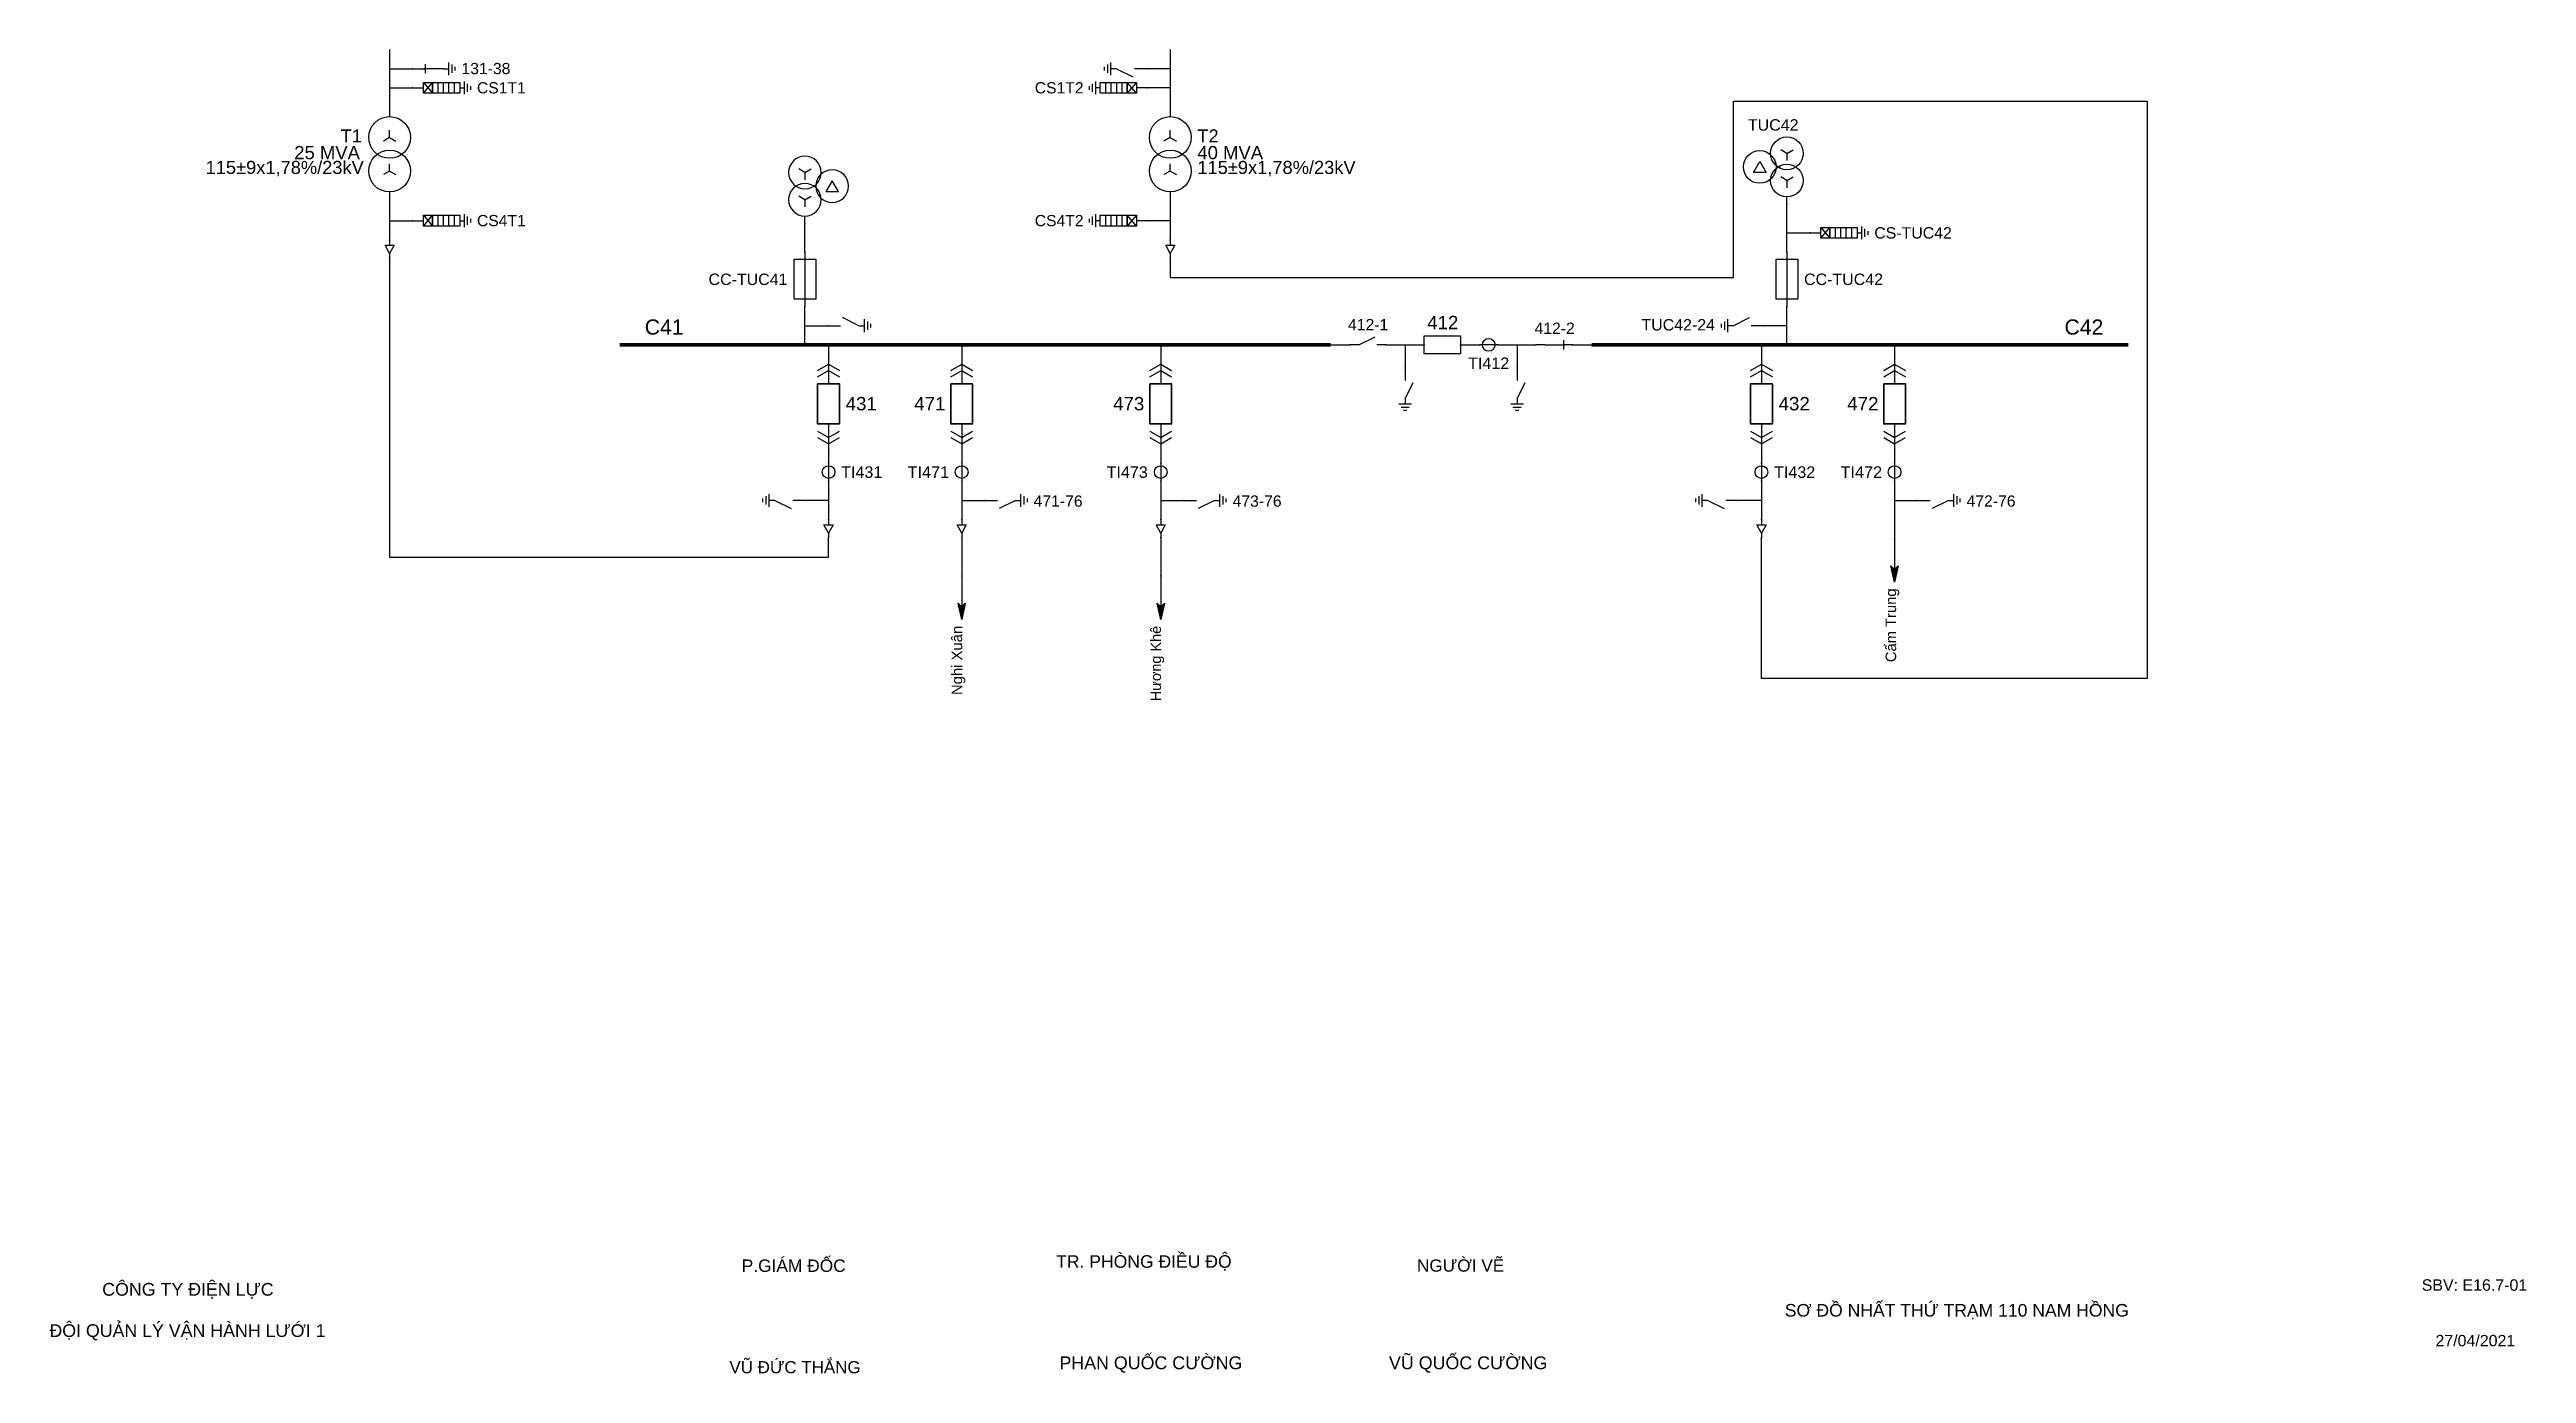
# Model space of a CAD drawing. Header units: millimetres. Extents: x -282 to 397, y 7 to 290.
# Drawn here: x 56 to 397.2, y 7.3 to 189.6 of the extents above; entities that cross this region are included whole.
import ezdxf

# ---------------------------------------------------------------- set-up
doc = ezdxf.new("R2010")
doc.units = ezdxf.units.MM
for name, color, linetype, lineweight in [('BUSBAR_22KV', 5, 'Continuous', 50), ('HV_110KV', 1, 'Continuous', 25), ('MV_22KV', 5, 'Continuous', 25)]:
    doc.layers.add(name, color=color, linetype=linetype, lineweight=lineweight)
doc.layers.add('SYM_PORTS', color=8, linetype='Continuous', plot=False)
doc.layers.add('TEXT', color=7, linetype='Continuous')
doc.styles.add('SLD_TEXT', font='arial.ttf')

msp = doc.modelspace()

# ---------------------------------------------------------------- texts
at = {"layer": 'TEXT', "attachment_point": 7, "style": 'SLD_TEXT'}
for s, insert, char_height in [('115±9x1,78%/23kV', (77.54, 172.17), 1.8005), ('25 MVA', (89.75, 174.51), 1.821), ('40 MVA', (214.16, 174.51), 1.821), ('115±9x1,78%/23kV', (214.16, 172.17), 1.8005), ('C41', (138.03, 150.35), 2.09), ('C42', (333.6, 150.35), 2.09), ('TR. PHÒNG ĐIỀU ĐỘ', (194.7, 21.48), 1.7308), ('P.GIÁM ĐỐC', (151.39, 21.27), 1.709), ('NGƯỜI VẼ', (244.41, 21.3), 1.686), ('CÔNG TY ĐIỆN LỰC', (63.3, 17.63), 1.7549), ('SƠ ĐỒ NHẤT THỨ TRẠM 110 NAM HỒNG', (295.07, 14.76), 1.731), ('SBV: E16.7-01', (382.81, 18.68), 1.5727), ('ĐỘI QUẢN LÝ VẬN HÀNH LƯỚI 1', (56.03, 11.85), 1.7515), ('27/04/2021', (384.7, 11.02), 1.573), ('VŨ ĐỨC THẮNG', (149.7, 7.31), 1.6704), ('PHAN QUỐC CƯỜNG', (195.16, 7.41), 1.7566), ('VŨ QUỐC CƯỜNG', (240.55, 7.41), 1.7594)]:
    msp.add_mtext(s, dxfattribs=dict(at, insert=insert, char_height=char_height))
at = {"layer": 'TEXT', "attachment_point": 7, "rotation": 90, "style": 'SLD_TEXT'}
for s, insert, char_height in [('Cẩm Trung', (310.85, 105.27), 1.453), ('Nghi Xuân', (182.2, 100.74), 1.462), ('Hương Khê', (209.58, 99.88), 1.427)]:
    msp.add_mtext(s, dxfattribs=dict(at, insert=insert, char_height=char_height))

# ---------------------------------------------------------------- blocks, each defined once
blk = doc.blocks.new('SYM_EARTHING_SWITCH_CLOSED')
at = {"lineweight": 25}
for points in [[(-0.625, 1.25), (0.625, 1.25)], [(0, 3), (0, 1.25)], [(0, -1.25), (0, 1.5)], [(-0.875, -2), (0.875, -2)], [(-0.5625, -2.4375), (0.5625, -2.4375)], [(-0.25, -2.875), (0.25, -2.875)], [(0, -1.25), (0, -2)]]:
    blk.add_lwpolyline(points, dxfattribs=at)
at = {"layer": 'SYM_PORTS'}
blk.add_point((0, 3), dxfattribs=at)
blk.add_attdef('DEVICE_CODE', (1.875, 0), '', height=2)
blk = doc.blocks.new('SYM_SURGE_ARRESTER')
at = {"lineweight": 25}
for points in [[(0, 4), (0, 2.5)], [(-0.75, 2.5), (0.75, 1.25)], [(0.75, 2.5), (-0.75, 1.25)], [(-0.75, 0.5), (0.75, 0.5)], [(-0.875, -3.125), (0.875, -3.125)], [(-0.75, -0.25), (0.75, -0.25)], [(-0.75, -1), (0.75, -1)], [(-0.75, -1.75), (0.75, -1.75)], [(0, -2.5), (0, -3.125)], [(-0.5625, -3.5625), (0.5625, -3.5625)], [(-0.25, -4), (0.25, -4)]]:
    blk.add_lwpolyline(points, dxfattribs=at)
for points in [[(-0.75, 2.5), (0.75, 2.5), (0.75, 1.25), (-0.75, 1.25)], [(-0.75, 1.25), (0.75, 1.25), (0.75, -2.5), (-0.75, -2.5)]]:
    blk.add_lwpolyline(points, close=True, dxfattribs=at)
at = {"layer": 'SYM_PORTS'}
blk.add_point((0, 4), dxfattribs=at)
blk.add_attdef('DEVICE_CODE', (1.875, 1), '', height=2)
blk = doc.blocks.new('SYM_TRANSFORMER_2W')
at = {"lineweight": 25}
for points in [[(0, 2.3125), (-0.8625, 1.8125)], [(0, 2.3125), (0, 3.3125)], [(0, 2.3125), (0.8625, 1.8125)], [(0, -2.3125), (-0.8625, -2.8125)], [(0, -2.3125), (0, -1.3125)], [(0, -2.3125), (0.8625, -2.8125)]]:
    blk.add_lwpolyline(points, dxfattribs=at)
for centre in [(0, 2.3125), (0, -2.3125)]:
    blk.add_circle(centre, 2.875, dxfattribs=at)
at = {"layer": 'SYM_PORTS'}
for p in [(0, 5.1875), (0, -5.1875)]:
    blk.add_point(p, dxfattribs=at)
blk.add_attdef('DEVICE_CODE', (3.875, 2.1875), '', height=2)
at = {"flags": 1}
for tag, p in [('POWER', (3.875, -0.8125)), ('VOLTAGE_RATIO', (3.875, -3.8125))]:
    blk.add_attdef(tag, p, '', height=2, dxfattribs=at)
blk = doc.blocks.new('SYM_CABLE_TERMINATION')
at = {"lineweight": 25}
blk.add_lwpolyline([(-0.625, 0.5), (0.625, 0.5), (0, -0.625)], close=True, dxfattribs=at)
for points in [[(0, 1.25), (0, 0.5)], [(0, -0.625), (0, -1.25)]]:
    blk.add_lwpolyline(points, dxfattribs=at)
at = {"layer": 'SYM_PORTS'}
for p in [(0, 1.25), (0, -1.25)]:
    blk.add_point(p, dxfattribs=at)
blk = doc.blocks.new('SYM_DRAWOUT_BREAKER')
at = {"lineweight": 25}
for points in [[(-1.5, 4.625), (0, 5.5), (1.5, 4.625)], [(-1.5, 3.75), (0, 4.625), (1.5, 3.75)], [(0, 5.5), (0, 2.75)], [(0, -2.75), (0, -5.5)], [(-1.5, -3.75), (0, -4.625), (1.5, -3.75)], [(-1.5, -4.625), (0, -5.5), (1.5, -4.625)]]:
    blk.add_lwpolyline(points, dxfattribs=at)
at = {"lineweight": 35}
blk.add_lwpolyline([(-1.5, 2.75), (1.5, 2.75), (1.5, -2.75), (-1.5, -2.75)], close=True, dxfattribs=at)
at = {"layer": 'SYM_PORTS'}
for p in [(0, 5.5), (0, -5.5)]:
    blk.add_point(p, dxfattribs=at)
blk.add_attdef('DEVICE_CODE', (2.5, 2.5), '', height=2)
at = {"flags": 1}
blk.add_attdef('RATING', (2.5, -0.5), '', height=2, dxfattribs=at)
blk = doc.blocks.new('SYM_CURRENT_TRANSFORMER')
at = {"lineweight": 25}
blk.add_lwpolyline([(0, 1.25), (0, -1.25)], dxfattribs=at)
blk.add_circle((0, 0), 0.875, dxfattribs=at)
at = {"layer": 'SYM_PORTS'}
for p in [(0, 1.25), (0, -1.25)]:
    blk.add_point(p, dxfattribs=at)
blk.add_attdef('DEVICE_CODE', (1.875, -1.75), '', height=2)
at = {"flags": 1}
blk.add_attdef('RATIO', (1.875, -4.75), '', height=2, dxfattribs=at)
blk = doc.blocks.new('SYM_EARTHING_SWITCH_OPEN')
at = {"lineweight": 25}
for points in [[(0, -1.25), (-1.125, 1)], [(0, 3), (0, 1.25)], [(-0.875, -2), (0.875, -2)], [(-0.5625, -2.4375), (0.5625, -2.4375)], [(-0.25, -2.875), (0.25, -2.875)], [(0, -1.25), (0, -2)]]:
    blk.add_lwpolyline(points, dxfattribs=at)
at = {"layer": 'SYM_PORTS'}
blk.add_point((0, 3), dxfattribs=at)
blk.add_attdef('DEVICE_CODE', (1.875, 0), '', height=2)
blk = doc.blocks.new('SYM_LINE_FEEDER_ARROW')
blk.add_hatch(color=7).paths.add_polyline_path([(0, -3), (-0.5, -0.75), (0, -1.25), (0.5, -0.75)])
at = {"lineweight": 25}
blk.add_lwpolyline([(0, 3), (0, -1.25)], dxfattribs=at)
blk.add_lwpolyline([(0, -3), (-0.5, -0.75), (0, -1.25), (0.5, -0.75)], close=True, dxfattribs=at)
at = {"layer": 'SYM_PORTS'}
blk.add_point((0, 3), dxfattribs=at)
blk.add_attdef('LINE_NAME', (1.5, 0), '', height=2)
blk = doc.blocks.new('SYM_FUSE_DISCONNECTOR')
at = {"lineweight": 25}
blk.add_lwpolyline([(0, 3.75), (0, -3.75)], dxfattribs=at)
blk.add_lwpolyline([(-1.5, 2.75), (1.5, 2.75), (1.5, -2.75), (-1.5, -2.75)], close=True, dxfattribs=at)
at = {"layer": 'SYM_PORTS'}
for p in [(0, 3.75), (0, -3.75)]:
    blk.add_point(p, dxfattribs=at)
blk.add_attdef('DEVICE_CODE', (2.5, 0.75), '', height=2)
at = {"flags": 1}
blk.add_attdef('RATING', (2.5, -2.25), '', height=2, dxfattribs=at)
blk = doc.blocks.new('SYM_DISCONNECTOR_OPEN')
at = {"lineweight": 25}
for points in [[(0, -1.25), (-1.125, 1)], [(0, 2.5), (0, 1.25)], [(0, -1.25), (0, -2.5)]]:
    blk.add_lwpolyline(points, dxfattribs=at)
at = {"layer": 'SYM_PORTS'}
for p in [(0, 2.5), (0, -2.5)]:
    blk.add_point(p, dxfattribs=at)
blk.add_attdef('DEVICE_CODE', (1, -0.5), '', height=2)
blk = doc.blocks.new('SYM_CIRCUIT_BREAKER')
at = {"lineweight": 25}
blk.add_lwpolyline([(-1.25, 2.5), (1.25, 2.5), (1.25, -2.5), (-1.25, -2.5)], close=True, dxfattribs=at)
at = {"layer": 'SYM_PORTS'}
for p in [(0, 2.5), (0, -2.5)]:
    blk.add_point(p, dxfattribs=at)
blk.add_attdef('DEVICE_CODE', (2.25, -0.5), '', height=2)
at = {"flags": 1}
blk.add_attdef('RATING', (2.25, -3.5), '', height=2, dxfattribs=at)
blk = doc.blocks.new('SYM_DISCONNECTOR_CLOSED')
at = {"lineweight": 25}
for points in [[(-0.625, 1.25), (0.625, 1.25)], [(0, 2.5), (0, 1.25)], [(0, -1.25), (0, 1.5)], [(0, -1.25), (0, -2.5)]]:
    blk.add_lwpolyline(points, dxfattribs=at)
at = {"layer": 'SYM_PORTS'}
for p in [(0, 2.5), (0, -2.5)]:
    blk.add_point(p, dxfattribs=at)
blk.add_attdef('DEVICE_CODE', (1.625, -0.5), '', height=2)
blk = doc.blocks.new('SYM_VOLTAGE_TRANSFORMER')
at = {"lineweight": 25}
for points in [[(0, 4.625), (0, 3.625)], [(0, 1.375), (-0.8625, 0.875)], [(0, 1.375), (0, 2.375)], [(0, 1.375), (0.8625, 0.875)], [(0, -2.375), (-0.8625, -2.875)], [(0, -2.375), (0, -1.375)], [(0, -2.375), (0.8625, -2.875)]]:
    blk.add_lwpolyline(points, dxfattribs=at)
blk.add_lwpolyline([(2.875, 0.25), (4.625, 0.25), (3.75, -1.25)], close=True, dxfattribs=at)
for centre in [(0, 1.375), (3.75, -0.5), (0, -2.375)]:
    blk.add_circle(centre, 2.25, dxfattribs=at)
at = {"layer": 'SYM_PORTS'}
blk.add_point((0, 4.625), dxfattribs=at)
blk.add_attdef('DEVICE_CODE', (7, 1.625), '', height=2)
at = {"flags": 1}
blk.add_attdef('RATIO', (7, -1.375), '', height=2, dxfattribs=at)

# ---------------------------------------------------------------- linework, layer by layer
at = {"layer": 'BUSBAR_22KV', "const_width": 0.489}
for points in [[(134.6, 148.97), (232.5, 148.97)], [(268.47, 148.97), (342.39, 148.97)]]:
    msp.add_lwpolyline(points, dxfattribs=at)
at = {"layer": 'HV_110KV'}
for points in [[(102.89, 189.64), (102.89, 187)], [(210.42, 189.64), (210.42, 187)], [(102.89, 187), (106.06, 187)], [(102.89, 187), (102.89, 184.36)], [(102.89, 184.36), (106.06, 184.36)], [(102.89, 184.36), (102.89, 180.4)], [(210.42, 187), (207.25, 187)], [(210.42, 184.36), (207.25, 184.36)], [(210.42, 187), (210.42, 184.36)], [(210.42, 184.36), (210.42, 180.4)]]:
    msp.add_lwpolyline(points, dxfattribs=at)
at = {"layer": 'MV_22KV'}
for points in [[(210.42, 160.93), (210.42, 158.23), (288, 158.23), (288, 182.53), (345, 182.53), (345, 103.03), (291.86, 103.03), (291.86, 119.72), (291.86, 122.42)], [(102.89, 170.03), (102.89, 166.07)], [(210.42, 170.03), (210.42, 166.07)], [(295.37, 164.39), (295.37, 168.34)], [(102.89, 166.07), (106.06, 166.07)], [(102.89, 166.07), (102.89, 163.43)], [(160.1, 161.75), (160.1, 165.7)], [(210.42, 166.07), (207.25, 166.07)], [(210.42, 166.07), (210.42, 163.43)], [(295.37, 161.75), (295.37, 164.39)], [(295.37, 164.39), (298.54, 164.39)], [(102.89, 160.93), (102.89, 158.23), (102.89, 119.72), (163.35, 119.72), (163.35, 122.42)], [(160.1, 151.61), (160.1, 154.25)], [(295.37, 151.61), (295.37, 154.25)], [(160.1, 148.97), (160.1, 151.61)], [(160.1, 151.61), (163.26, 151.61)], [(295.37, 151.61), (292.2, 151.61)], [(295.37, 148.97), (295.37, 151.61)], [(163.35, 148.97), (163.35, 146.33)], [(181.69, 148.97), (181.69, 146.33)], [(209.11, 148.97), (209.11, 146.33)], [(232.5, 148.97), (235.14, 148.97)], [(240.14, 148.97), (242.78, 148.97)], [(242.78, 148.97), (242.78, 145.8)], [(242.78, 148.97), (245.42, 148.97)], [(250.42, 148.97), (253.05, 148.97)], [(255.55, 148.97), (258.19, 148.97)], [(258.19, 148.97), (258.19, 145.8)], [(258.19, 148.97), (260.83, 148.97)], [(265.83, 148.97), (268.47, 148.97)], [(291.86, 148.97), (291.86, 146.33)], [(310.2, 148.97), (310.2, 146.33)], [(163.35, 135.33), (163.35, 132.69)], [(181.69, 135.33), (181.69, 132.69)], [(209.11, 135.33), (209.11, 132.69)], [(291.86, 135.33), (291.86, 132.69)], [(310.2, 135.33), (310.2, 132.69)], [(163.35, 130.19), (163.35, 127.55)], [(181.69, 130.19), (181.69, 127.55)], [(209.11, 130.19), (209.11, 127.55)], [(291.86, 130.19), (291.86, 127.55)], [(310.2, 130.19), (310.2, 127.55)], [(163.35, 127.55), (160.18, 127.55)], [(163.35, 127.55), (163.35, 124.92)], [(181.69, 127.55), (184.86, 127.55)], [(181.69, 127.55), (181.69, 124.92)], [(209.11, 127.55), (212.27, 127.55)], [(209.11, 127.55), (209.11, 124.92)], [(291.86, 127.55), (288.7, 127.55)], [(291.86, 127.55), (291.86, 124.92)], [(310.2, 127.55), (313.37, 127.55)], [(310.2, 127.55), (310.2, 122.28)], [(181.69, 122.42), (181.69, 117.14)], [(209.11, 122.42), (209.11, 117.14)]]:
    msp.add_lwpolyline(points, dxfattribs=at)

# ---------------------------------------------------------------- block references
at = {"layer": 'HV_110KV'}
ref = msp.add_blockref('SYM_EARTHING_SWITCH_OPEN', (204.25, 187), dxfattribs=dict(at, xscale=-1, rotation=270))
ref.add_attrib('DEVICE_CODE', '132-38', (193.89, 186.12), dxfattribs={"layer": 'TEXT', "extrusion": (0, 0, -1), "height": 1.549, "style": 'SLD_TEXT'})
ref = msp.add_blockref('SYM_EARTHING_SWITCH_CLOSED', (109.06, 187), dxfattribs=dict(at, rotation=90))
ref.add_attrib('DEVICE_CODE', '131-38', (112.79, 186.25), dxfattribs={"layer": 'TEXT', "height": 1.549, "style": 'SLD_TEXT'})
ref = msp.add_blockref('SYM_SURGE_ARRESTER', (110.06, 184.36), dxfattribs=dict(at, rotation=90))
ref.add_attrib('DEVICE_CODE', 'CS1T1', (114.92, 183.6), dxfattribs={"layer": 'TEXT', "height": 1.546, "style": 'SLD_TEXT'})
ref = msp.add_blockref('SYM_SURGE_ARRESTER', (203.25, 184.36), dxfattribs=dict(at, rotation=270))
ref.add_attrib('DEVICE_CODE', 'CS1T2', (191.76, 183.6), dxfattribs={"layer": 'TEXT', "height": 1.546, "style": 'SLD_TEXT'})
ref = msp.add_blockref('SYM_TRANSFORMER_2W', (102.89, 175.22), dxfattribs=at)
ref.add_attrib('DEVICE_CODE', 'T1', (96.13, 176.84), dxfattribs={"layer": 'TEXT', "height": 1.796, "style": 'SLD_TEXT'})
ref = msp.add_blockref('SYM_TRANSFORMER_2W', (210.42, 175.22), dxfattribs=at)
ref.add_attrib('DEVICE_CODE', 'T2', (214.16, 176.84), dxfattribs={"layer": 'TEXT', "height": 1.796, "style": 'SLD_TEXT'})
at = {"layer": 'MV_22KV'}
ref = msp.add_blockref('SYM_VOLTAGE_TRANSFORMER', (160.1, 170.33), dxfattribs=dict(at, xscale=-1, rotation=180))
ref.add_attrib('DEVICE_CODE', 'TUC41', (158.46, 175.84), dxfattribs={"layer": 'TEXT', "extrusion": (0, 0, -1), "height": 1.577, "style": 'SLD_TEXT'})
ref = msp.add_blockref('SYM_VOLTAGE_TRANSFORMER', (295.37, 172.97), dxfattribs=dict(at, rotation=180))
ref.add_attrib('DEVICE_CODE', 'TUC42', (289.99, 178.47), dxfattribs={"layer": 'TEXT', "height": 1.577, "style": 'SLD_TEXT'})
ref = msp.add_blockref('SYM_SURGE_ARRESTER', (110.06, 166.07), dxfattribs=dict(at, rotation=90))
ref.add_attrib('DEVICE_CODE', 'CS4T1', (114.92, 165.31), dxfattribs={"layer": 'TEXT', "height": 1.546, "style": 'SLD_TEXT'})
ref = msp.add_blockref('SYM_SURGE_ARRESTER', (203.25, 166.07), dxfattribs=dict(at, rotation=270))
ref.add_attrib('DEVICE_CODE', 'CS4T2', (191.76, 165.31), dxfattribs={"layer": 'TEXT', "height": 1.546, "style": 'SLD_TEXT'})
ref = msp.add_blockref('SYM_SURGE_ARRESTER', (302.54, 164.39), dxfattribs=dict(at, rotation=90))
ref.add_attrib('DEVICE_CODE', 'CS-TUC42', (307.4, 163.61), dxfattribs={"layer": 'TEXT', "height": 1.564, "style": 'SLD_TEXT'})
for name, p in [('SYM_CABLE_TERMINATION', (102.89, 162.18)), ('SYM_CABLE_TERMINATION', (210.42, 162.18)), ('SYM_CABLE_TERMINATION', (163.35, 123.67)), ('SYM_CABLE_TERMINATION', (181.69, 123.67)), ('SYM_CABLE_TERMINATION', (209.11, 123.67)), ('SYM_CABLE_TERMINATION', (291.86, 123.67)), ('SYM_LINE_FEEDER_ARROW', (310.2, 119.28)), ('SYM_LINE_FEEDER_ARROW', (181.69, 114.14)), ('SYM_LINE_FEEDER_ARROW', (209.11, 114.14))]:
    msp.add_blockref(name, p, dxfattribs=at)
ref = msp.add_blockref('SYM_FUSE_DISCONNECTOR', (160.1, 158), dxfattribs=at)
ref.add_attrib('DEVICE_CODE', 'CC-TUC41', (146.82, 157.21), dxfattribs={"layer": 'TEXT', "height": 1.574, "style": 'SLD_TEXT'})
ref = msp.add_blockref('SYM_FUSE_DISCONNECTOR', (295.37, 158), dxfattribs=at)
ref.add_attrib('DEVICE_CODE', 'CC-TUC42', (297.73, 157.21), dxfattribs={"layer": 'TEXT', "height": 1.574, "style": 'SLD_TEXT'})
ref = msp.add_blockref('SYM_EARTHING_SWITCH_OPEN', (166.26, 151.61), dxfattribs=dict(at, xscale=-1, rotation=90))
ref.add_attrib('DEVICE_CODE', 'TUC41-14', (170, 150.95), dxfattribs={"layer": 'TEXT', "extrusion": (0, 0, -1), "height": 1.571, "style": 'SLD_TEXT'})
ref = msp.add_blockref('SYM_DISCONNECTOR_OPEN', (237.64, 148.97), dxfattribs=dict(at, rotation=270))
ref.add_attrib('DEVICE_CODE', '412-1', (234.91, 150.98), dxfattribs={"layer": 'TEXT', "height": 1.551, "style": 'SLD_TEXT'})
ref = msp.add_blockref('SYM_CIRCUIT_BREAKER', (247.92, 148.97), dxfattribs=dict(at, rotation=270))
ref.add_attrib('DEVICE_CODE', '412', (245.82, 151.12), dxfattribs={"layer": 'TEXT', "height": 1.837, "style": 'SLD_TEXT'})
ref = msp.add_blockref('SYM_DISCONNECTOR_CLOSED', (263.33, 148.97), dxfattribs=dict(at, rotation=270))
ref.add_attrib('DEVICE_CODE', '412-2', (260.6, 150.48), dxfattribs={"layer": 'TEXT', "height": 1.551, "style": 'SLD_TEXT'})
ref = msp.add_blockref('SYM_EARTHING_SWITCH_OPEN', (289.2, 151.61), dxfattribs=dict(at, rotation=270))
ref.add_attrib('DEVICE_CODE', 'TUC42-24', (275.33, 150.95), dxfattribs={"layer": 'TEXT', "height": 1.571, "style": 'SLD_TEXT'})
ref = msp.add_blockref('SYM_CURRENT_TRANSFORMER', (254.3, 148.97), dxfattribs=dict(at, rotation=270))
ref.add_attrib('DEVICE_CODE', 'TI412', (251.45, 145.64), dxfattribs={"layer": 'TEXT', "height": 1.587, "style": 'SLD_TEXT'})
ref = msp.add_blockref('SYM_EARTHING_SWITCH_OPEN', (258.19, 142.8), dxfattribs=dict(at, xscale=-1))
ref.add_attrib('DEVICE_CODE', '412-25', (255.01, 137.51), dxfattribs={"layer": 'TEXT', "extrusion": (0, 0, -1), "height": 1.549, "style": 'SLD_TEXT'})
ref = msp.add_blockref('SYM_EARTHING_SWITCH_OPEN', (242.78, 142.8), dxfattribs=dict(at, xscale=-1))
ref.add_attrib('DEVICE_CODE', '412-15', (239.59, 137.51), dxfattribs={"layer": 'TEXT', "extrusion": (0, 0, -1), "height": 1.549, "style": 'SLD_TEXT'})
ref = msp.add_blockref('SYM_DRAWOUT_BREAKER', (163.35, 140.83), dxfattribs=at)
ref.add_attrib('DEVICE_CODE', '431', (165.71, 139.95), dxfattribs={"layer": 'TEXT', "height": 1.84, "style": 'SLD_TEXT'})
ref = msp.add_blockref('SYM_DRAWOUT_BREAKER', (181.69, 140.83), dxfattribs=at)
ref.add_attrib('DEVICE_CODE', '471', (175.14, 139.93), dxfattribs={"layer": 'TEXT', "height": 1.856, "style": 'SLD_TEXT'})
ref = msp.add_blockref('SYM_DRAWOUT_BREAKER', (209.11, 140.83), dxfattribs=at)
ref.add_attrib('DEVICE_CODE', '473', (202.56, 139.95), dxfattribs={"layer": 'TEXT', "height": 1.84, "style": 'SLD_TEXT'})
ref = msp.add_blockref('SYM_DRAWOUT_BREAKER', (291.86, 140.83), dxfattribs=at)
ref.add_attrib('DEVICE_CODE', '432', (294.23, 139.95), dxfattribs={"layer": 'TEXT', "height": 1.84, "style": 'SLD_TEXT'})
ref = msp.add_blockref('SYM_DRAWOUT_BREAKER', (310.2, 140.83), dxfattribs=at)
ref.add_attrib('DEVICE_CODE', '472', (303.66, 139.93), dxfattribs={"layer": 'TEXT', "height": 1.856, "style": 'SLD_TEXT'})
ref = msp.add_blockref('SYM_CURRENT_TRANSFORMER', (163.35, 131.44), dxfattribs=at)
ref.add_attrib('DEVICE_CODE', 'TI431', (165.09, 130.65), dxfattribs={"layer": 'TEXT', "height": 1.587, "style": 'SLD_TEXT'})
ref = msp.add_blockref('SYM_CURRENT_TRANSFORMER', (181.69, 131.44), dxfattribs=at)
ref.add_attrib('DEVICE_CODE', 'TI471', (174.24, 130.64), dxfattribs={"layer": 'TEXT', "height": 1.604, "style": 'SLD_TEXT'})
ref = msp.add_blockref('SYM_CURRENT_TRANSFORMER', (209.11, 131.44), dxfattribs=at)
ref.add_attrib('DEVICE_CODE', 'TI473', (201.65, 130.65), dxfattribs={"layer": 'TEXT', "height": 1.59, "style": 'SLD_TEXT'})
ref = msp.add_blockref('SYM_CURRENT_TRANSFORMER', (291.86, 131.44), dxfattribs=at)
ref.add_attrib('DEVICE_CODE', 'TI432', (293.6, 130.65), dxfattribs={"layer": 'TEXT', "height": 1.587, "style": 'SLD_TEXT'})
ref = msp.add_blockref('SYM_CURRENT_TRANSFORMER', (310.2, 131.44), dxfattribs=at)
ref.add_attrib('DEVICE_CODE', 'TI472', (302.75, 130.64), dxfattribs={"layer": 'TEXT', "height": 1.604, "style": 'SLD_TEXT'})
ref = msp.add_blockref('SYM_EARTHING_SWITCH_OPEN', (285.7, 127.55), dxfattribs=dict(at, xscale=-1, rotation=270))
ref.add_attrib('DEVICE_CODE', '432-38', (275.33, 126.68), dxfattribs={"layer": 'TEXT', "extrusion": (0, 0, -1), "height": 1.549, "style": 'SLD_TEXT'})
ref = msp.add_blockref('SYM_EARTHING_SWITCH_OPEN', (157.18, 127.55), dxfattribs=dict(at, xscale=-1, rotation=270))
ref.add_attrib('DEVICE_CODE', '431-38', (146.82, 126.68), dxfattribs={"layer": 'TEXT', "extrusion": (0, 0, -1), "height": 1.549, "style": 'SLD_TEXT'})
ref = msp.add_blockref('SYM_EARTHING_SWITCH_OPEN', (187.86, 127.55), dxfattribs=dict(at, rotation=90))
ref.add_attrib('DEVICE_CODE', '471-76', (191.6, 126.68), dxfattribs={"layer": 'TEXT', "height": 1.552, "style": 'SLD_TEXT'})
ref = msp.add_blockref('SYM_EARTHING_SWITCH_OPEN', (215.27, 127.55), dxfattribs=dict(at, rotation=90))
ref.add_attrib('DEVICE_CODE', '473-76', (219.01, 126.68), dxfattribs={"layer": 'TEXT', "height": 1.552, "style": 'SLD_TEXT'})
ref = msp.add_blockref('SYM_EARTHING_SWITCH_OPEN', (316.37, 127.55), dxfattribs=dict(at, rotation=90))
ref.add_attrib('DEVICE_CODE', '472-76', (320.11, 126.68), dxfattribs={"layer": 'TEXT', "height": 1.552, "style": 'SLD_TEXT'})

msp.set_redraw_order([(e.dxf.handle, doc.entitydb.next_handle()) for e in msp.query("TEXT MTEXT ATTDEF DIMENSION ARC_DIMENSION")])  # texts and dimensions are drawn at this point

doc.saveas('drawing.dxf')
